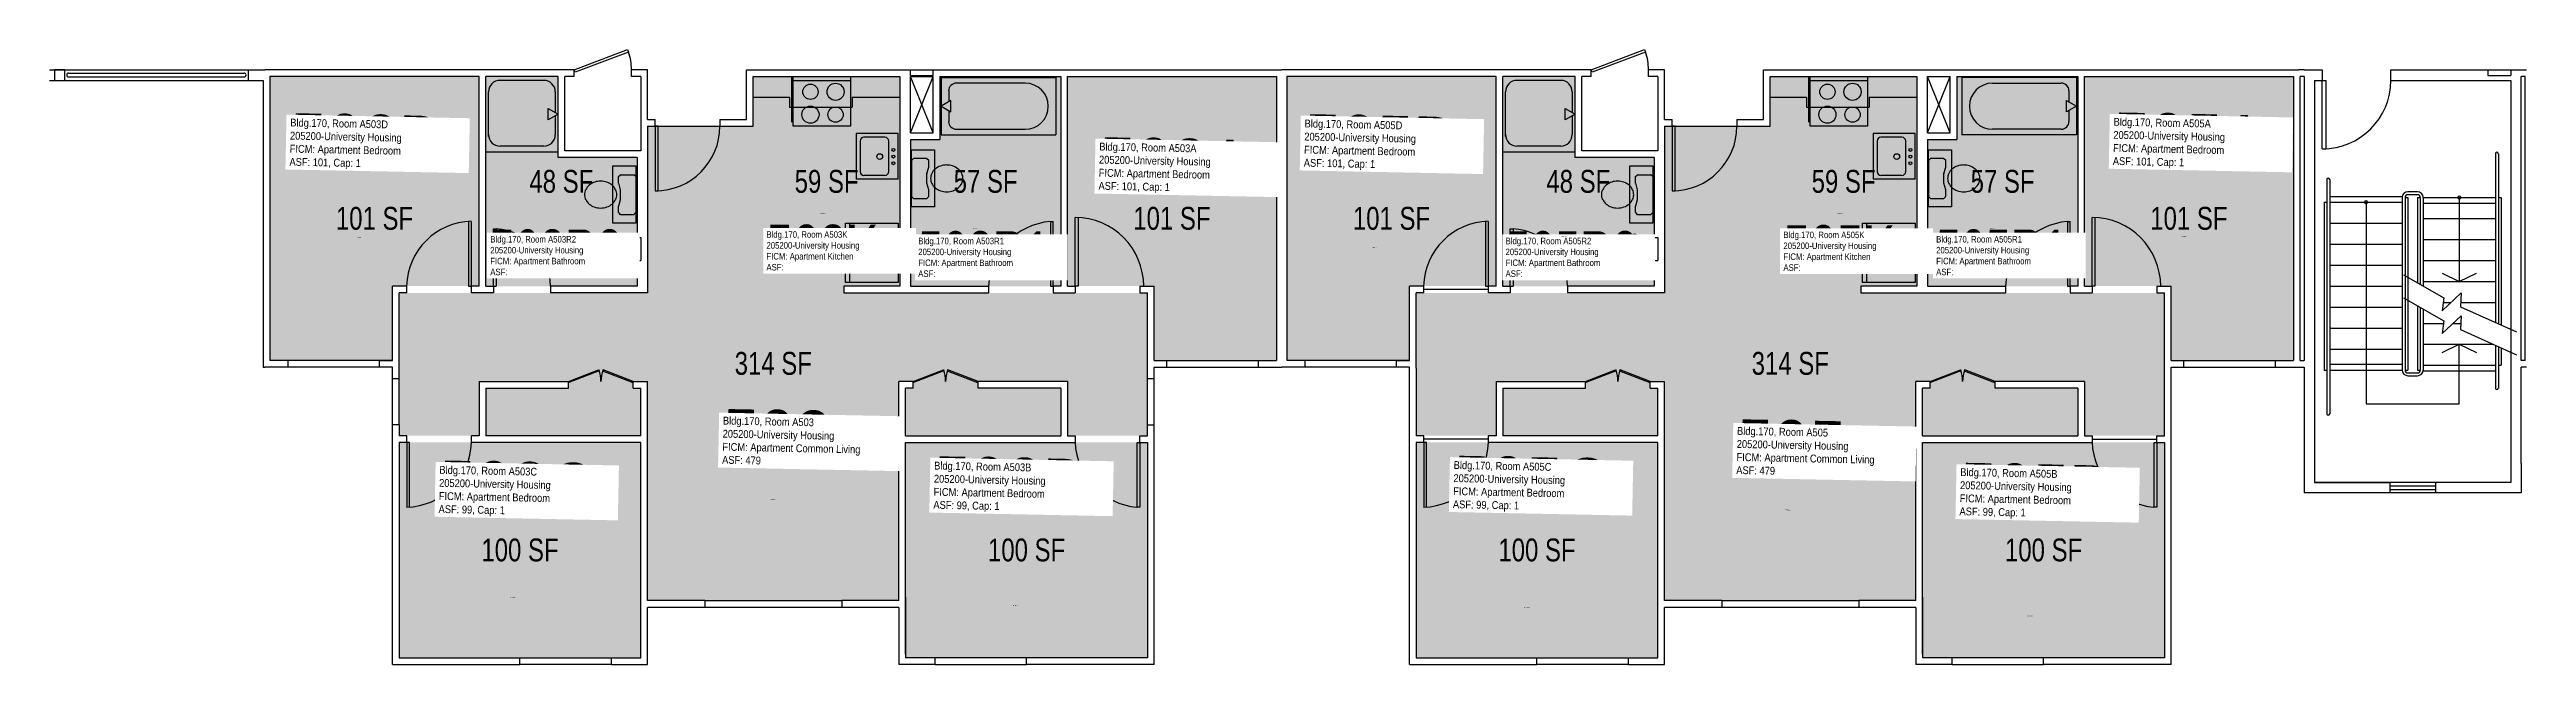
# Model space of a CAD drawing. Header units: inches. Extents: x -88 to 2438, y -52 to 1673.
# Drawn here: x 602 to 1903, y -52 to 271 of the extents above; entities that cross this region are included whole.
import ezdxf
from ezdxf.enums import TextEntityAlignment as Align

# ---------------------------------------------------------------- set-up
doc = ezdxf.new("R2010")
doc.units = ezdxf.units.IN
doc.header["$LTSCALE"] = 10
doc.header["$MEASUREMENT"] = 0
doc.layers.get('0').update_dxf_attribs({"linetype": 'CONTINUOUS'})
for name, color, linetype in [('A-DOOR', 2, 'CONTINUOUS'), ('A-FLOR', 3, 'CONTINUOUS'), ('A-GLAZ', 1, 'CONTINUOUS'), ('A-IDEN-RNUM', 7, 'CONTINUOUS'), ('A-IDEN-SNUM', 4, 'CONTINUOUS'), ('A-IDEN-VNUM', 4, 'CONTINUOUS'), ('A-WALL', 5, 'CONTINUOUS'), ('AREA-TEXT', 3, 'CONTINUOUS'), ('Rooms-Category-Color', 7, 'CONTINUOUS'), ('Rooms-College-Color', 7, 'CONTINUOUS'), ('Rooms-Department-Color', 7, 'CONTINUOUS'), ('Rooms-Division-Color', 7, 'CONTINUOUS'), ('Rooms-Information', 7, 'CONTINUOUS')]:
    doc.layers.add(name, color=color, linetype=linetype)
doc.styles.add('CP_AREA', font='arial.ttf', dxfattribs={"height": 15})
doc.styles.add('CP_ROOMSNUMBER', font='arial.ttf', dxfattribs={"height": 1})
doc.styles.add('CP_ROOMVNUMBER', font='arial.ttf', dxfattribs={"width": 0.85, "height": 0.075})

msp = doc.modelspace()

# ---------------------------------------------------------------- texts
at = {"layer": 'A-IDEN-RNUM', "style": 'CP_ROOMSNUMBER'}
for s, p in [('0503-K0', (1007, 184.7)), ('0505-K0', (1541, 184.7)), ('0503-R2', (861.8, 172.6)), ('0503-R1', (1086.7, 176.6)), ('0505-R2', (1395.8, 172.6)), ('0505-R1', (1620.7, 176.6))]:
    msp.add_text(s, height=0.36, dxfattribs=at).set_placement(p)
for s, rotation, p in [('0503-D0', 358.9, (763.5, 172.1)), ('0503-A0', 358.8673, (1189.1, 177.9)), ('0505-A0', 358.8673, (1721.6, 172.5)), ('0505-D0', 358.9, (1296.1, 166.8)), ('0503-00', 358.9, (980.8, 34.5)), ('0505-00', 358.9, (1513.4, 29.1)), ('0503-C0', 358.8673, (844, -16.9)), ('0503-B0', 358.9, (1108, -21.2)), ('0505-C0', 358.8673, (1376.5, -22.2)), ('0505-B0', 358.9, (1640.5, -26.6))]:
    msp.add_text(s, height=0.36, rotation=rotation, dxfattribs=at).set_placement(p)
at = {"layer": 'A-IDEN-SNUM', "style": 'CP_ROOMSNUMBER'}
for s, p in [('1700A503K0', (1007, 184.7)), ('1700A505K0', (1541, 184.7)), ('1700A503R2', (861.8, 172.6)), ('1700A503R1', (1086.7, 176.6)), ('1700A505R2', (1395.8, 172.6)), ('1700A505R1', (1620.7, 176.6))]:
    msp.add_text(s, height=0.36, dxfattribs=at).set_placement(p)
for s, rotation, p in [('1700A503D0', 358.9, (763.5, 172.1)), ('1700A503A0', 358.8673, (1189.1, 177.9)), ('1700A505A0', 358.8673, (1721.6, 172.5)), ('1700A505D0', 358.9, (1296.1, 166.8)), ('1700A50300', 358.9, (980.8, 34.5)), ('1700A50500', 358.9, (1513.4, 29.1)), ('1700A503C0', 358.8673, (844, -16.9)), ('1700A503B0', 358.9, (1108, -21.2)), ('1700A505C0', 358.8673, (1376.5, -22.2)), ('1700A505B0', 358.9, (1640.5, -26.6))]:
    msp.add_text(s, height=0.36, rotation=rotation, dxfattribs=at).set_placement(p)
at = {"layer": 'A-IDEN-VNUM', "style": 'CP_ROOMVNUMBER', "width": 0.85}
for s, rotation, p in [('503D', 358.8673, (728.1, 208.6)), ('505D', 358.8673, (1260.7, 208.1)), ('505A', 358.8713, (1685.5, 209)), ('503A', 358.8713, (1152.9, 196)), ('503', 358.8673, (955.3, 53.4)), ('505', 358.8673, (1487.8, 48)), ('503C', 358.8673, (806.4, 26.4)), ('503B', 358.8673, (1066.2, 28.6)), ('505C', 358.8673, (1339, 28.9)), ('505B', 358.8673, (1605, 25.2))]:
    msp.add_text(s, height=28.8, rotation=rotation, dxfattribs=at).set_placement(p)
at = {"layer": 'A-IDEN-VNUM', "style": 'CP_ROOMVNUMBER'}
for s, width, p in [('503R2', 0.7, (833.6, 152.3)), ('503K', 0.75, (978.6, 154.8, 0)), ('503R1', 0.7, (1058.3, 151.4)), ('505R2', 0.7, (1366.7, 151.4)), ('505K', 0.75, (1512.6, 154.6, 0)), ('505R1', 0.7, (1592.8, 152.3))]:
    msp.add_text(s, height=24, dxfattribs=dict(at, width=width)).set_placement(p)
at = {"layer": 'AREA-TEXT', "style": 'CP_AREA', "width": 0.75}
for s, p in [('48 SF', (870.9, 201.6)), ('59 SF', (1010.2, 201.6)), ('57 SF', (1093.7, 201.6)), ('48 SF', (1404.9, 201.6)), ('59 SF', (1544.2, 201.6)), ('57 SF', (1627.7, 201.6)), ('101 SF', (772.8, 182.2)), ('101 SF', (1191.5, 182.2)), ('101 SF', (1306.8, 182.2)), ('101 SF', (1725.5, 182.2)), ('314 SF', (982.2, 106.1)), ('314 SF', (1516.2, 106.1)), ('100 SF', (849.2, 8.2)), ('100 SF', (1115.2, 8.2)), ('100 SF', (1383.2, 8.2)), ('100 SF', (1649.2, 8.2))]:
    msp.add_text(s, height=12, dxfattribs=at).set_placement(p, align=Align.MIDDLE_CENTER)

# ---------------------------------------------------------------- hatches: boundary and pattern name
at = {"layer": 'Rooms-Category-Color', "true_color": 0x728ef3}
for points in [[(782.2, 107.7), (717.9, 107.7), (717.9, 256.7), (827.7, 256.7), (827.7, 146.7), (782.2, 146.7)], [(869.2, 256.6), (869.2, 214.1), (910.7, 214.1), (910.7, 146.6), (831.2, 146.6), (831.2, 256.6)], [(971.7, 256.6), (1048.7, 256.6), (1048.7, 146.6), (971.7, 146.6)], [(1069.7, 256.6), (1133.2, 256.6), (1133.2, 146.6), (1054.2, 146.6), (1054.2, 223.6), (1069.7, 223.6)], [(1136.7, 256.7), (1246.4, 256.7), (1246.4, 107.7), (1182.2, 107.7), (1182.2, 146.7), (1136.7, 146.7)], [(1316.2, 107.7), (1251.9, 107.7), (1251.9, 256.7), (1361.7, 256.7), (1361.7, 146.7), (1316.2, 146.7)], [(1403.2, 256.6), (1403.2, 214.1), (1444.7, 214.1), (1444.7, 146.6), (1365.2, 146.6), (1365.2, 256.6)], [(1505.7, 256.6), (1582.7, 256.6), (1582.7, 146.6), (1505.7, 146.6)], [(1603.7, 256.6), (1667.2, 256.6), (1667.2, 146.6), (1588.2, 146.6), (1588.2, 223.6), (1603.7, 223.6)], [(1670.7, 256.7), (1780.4, 256.7), (1780.4, 107.7), (1716.2, 107.7), (1716.2, 146.7), (1670.7, 146.7)], [(785.7, 68.1), (785.7, 143.1), (916.2, 143.1), (916.2, 230.6), (971.7, 230.6), (971.7, 146.6), (1019.2, 146.6), (1019.2, 143.1), (1178.7, 143.1), (1178.7, 68.1), (1136.7, 68.1), (1136.7, 96.6), (1089.7, 96.6), (1089.7, 93.1), (1133.2, 93.1), (1133.2, 68.1), (1051.7, 68.1), (1051.7, 93.1), (1055.7, 93.1), (1055.7, 96.6), (1048.2, 96.6), (1048.2, -18.4), (916.2, -18.4), (916.2, 96.6), (908.7, 96.6), (908.7, 93.1), (912.7, 93.1), (912.7, 68.1), (831.2, 68.1), (831.2, 93.1), (874.7, 93.1), (874.7, 96.6), (827.7, 96.6), (827.7, 68.1)], [(1319.7, 68.1), (1319.7, 143.1), (1450.2, 143.1), (1450.2, 230.6), (1505.7, 230.6), (1505.7, 146.6), (1553.2, 146.6), (1553.2, 143.1), (1712.7, 143.1), (1712.7, 68.1), (1670.7, 68.1), (1670.7, 96.6), (1623.7, 96.6), (1623.7, 93.1), (1667.2, 93.1), (1667.2, 68.1), (1585.7, 68.1), (1585.7, 93.1), (1589.7, 93.1), (1589.7, 96.6), (1582.2, 96.6), (1582.2, -18.4), (1450.2, -18.4), (1450.2, 96.6), (1442.7, 96.6), (1442.7, 93.1), (1446.7, 93.1), (1446.7, 68.1), (1365.2, 68.1), (1365.2, 93.1), (1408.7, 93.1), (1408.7, 96.6), (1361.7, 96.6), (1361.7, 68.1)], [(912.7, 64.7), (785.7, 64.7), (785.7, -48.3), (912.7, -48.3)], [(1051.7, 64.7), (1178.7, 64.7), (1178.7, -48.3), (1051.7, -48.3)], [(1446.7, 64.7), (1319.7, 64.7), (1319.7, -48.3), (1446.7, -48.3)], [(1585.7, 64.7), (1712.7, 64.7), (1712.7, -48.3), (1585.7, -48.3)]]:
    msp.add_hatch(color=171, dxfattribs=at).paths.add_polyline_path(points)
at = {"layer": 'Rooms-College-Color', "true_color": 0xadadad}
for points in [[(782.2, 107.7), (717.9, 107.7), (717.9, 256.7), (827.7, 256.7), (827.7, 146.7), (782.2, 146.7)], [(869.2, 256.6), (869.2, 214.1), (910.7, 214.1), (910.7, 146.6), (831.2, 146.6), (831.2, 256.6)], [(971.7, 256.6), (1048.7, 256.6), (1048.7, 146.6), (971.7, 146.6)], [(1069.7, 256.6), (1133.2, 256.6), (1133.2, 146.6), (1054.2, 146.6), (1054.2, 223.6), (1069.7, 223.6)], [(1136.7, 256.7), (1246.4, 256.7), (1246.4, 107.7), (1182.2, 107.7), (1182.2, 146.7), (1136.7, 146.7)], [(1316.2, 107.7), (1251.9, 107.7), (1251.9, 256.7), (1361.7, 256.7), (1361.7, 146.7), (1316.2, 146.7)], [(1403.2, 256.6), (1403.2, 214.1), (1444.7, 214.1), (1444.7, 146.6), (1365.2, 146.6), (1365.2, 256.6)], [(1505.7, 256.6), (1582.7, 256.6), (1582.7, 146.6), (1505.7, 146.6)], [(1603.7, 256.6), (1667.2, 256.6), (1667.2, 146.6), (1588.2, 146.6), (1588.2, 223.6), (1603.7, 223.6)], [(1670.7, 256.7), (1780.4, 256.7), (1780.4, 107.7), (1716.2, 107.7), (1716.2, 146.7), (1670.7, 146.7)], [(785.7, 68.1), (785.7, 143.1), (916.2, 143.1), (916.2, 230.6), (971.7, 230.6), (971.7, 146.6), (1019.2, 146.6), (1019.2, 143.1), (1178.7, 143.1), (1178.7, 68.1), (1136.7, 68.1), (1136.7, 96.6), (1089.7, 96.6), (1089.7, 93.1), (1133.2, 93.1), (1133.2, 68.1), (1051.7, 68.1), (1051.7, 93.1), (1055.7, 93.1), (1055.7, 96.6), (1048.2, 96.6), (1048.2, -18.4), (916.2, -18.4), (916.2, 96.6), (908.7, 96.6), (908.7, 93.1), (912.7, 93.1), (912.7, 68.1), (831.2, 68.1), (831.2, 93.1), (874.7, 93.1), (874.7, 96.6), (827.7, 96.6), (827.7, 68.1)], [(1319.7, 68.1), (1319.7, 143.1), (1450.2, 143.1), (1450.2, 230.6), (1505.7, 230.6), (1505.7, 146.6), (1553.2, 146.6), (1553.2, 143.1), (1712.7, 143.1), (1712.7, 68.1), (1670.7, 68.1), (1670.7, 96.6), (1623.7, 96.6), (1623.7, 93.1), (1667.2, 93.1), (1667.2, 68.1), (1585.7, 68.1), (1585.7, 93.1), (1589.7, 93.1), (1589.7, 96.6), (1582.2, 96.6), (1582.2, -18.4), (1450.2, -18.4), (1450.2, 96.6), (1442.7, 96.6), (1442.7, 93.1), (1446.7, 93.1), (1446.7, 68.1), (1365.2, 68.1), (1365.2, 93.1), (1408.7, 93.1), (1408.7, 96.6), (1361.7, 96.6), (1361.7, 68.1)], [(912.7, 64.7), (785.7, 64.7), (785.7, -48.3), (912.7, -48.3)], [(1051.7, 64.7), (1178.7, 64.7), (1178.7, -48.3), (1051.7, -48.3)], [(1446.7, 64.7), (1319.7, 64.7), (1319.7, -48.3), (1446.7, -48.3)], [(1585.7, 64.7), (1712.7, 64.7), (1712.7, -48.3), (1585.7, -48.3)]]:
    msp.add_hatch(color=253, dxfattribs=at).paths.add_polyline_path(points)
at = {"layer": 'Rooms-Department-Color', "true_color": 0x604aed}
for points in [[(782.2, 107.7), (717.9, 107.7), (717.9, 256.7), (827.7, 256.7), (827.7, 146.7), (782.2, 146.7)], [(869.2, 256.6), (869.2, 214.1), (910.7, 214.1), (910.7, 146.6), (831.2, 146.6), (831.2, 256.6)], [(971.7, 256.6), (1048.7, 256.6), (1048.7, 146.6), (971.7, 146.6)], [(1069.7, 256.6), (1133.2, 256.6), (1133.2, 146.6), (1054.2, 146.6), (1054.2, 223.6), (1069.7, 223.6)], [(1136.7, 256.7), (1246.4, 256.7), (1246.4, 107.7), (1182.2, 107.7), (1182.2, 146.7), (1136.7, 146.7)], [(1316.2, 107.7), (1251.9, 107.7), (1251.9, 256.7), (1361.7, 256.7), (1361.7, 146.7), (1316.2, 146.7)], [(1403.2, 256.6), (1403.2, 214.1), (1444.7, 214.1), (1444.7, 146.6), (1365.2, 146.6), (1365.2, 256.6)], [(1505.7, 256.6), (1582.7, 256.6), (1582.7, 146.6), (1505.7, 146.6)], [(1603.7, 256.6), (1667.2, 256.6), (1667.2, 146.6), (1588.2, 146.6), (1588.2, 223.6), (1603.7, 223.6)], [(1670.7, 256.7), (1780.4, 256.7), (1780.4, 107.7), (1716.2, 107.7), (1716.2, 146.7), (1670.7, 146.7)], [(785.7, 68.1), (785.7, 143.1), (916.2, 143.1), (916.2, 230.6), (971.7, 230.6), (971.7, 146.6), (1019.2, 146.6), (1019.2, 143.1), (1178.7, 143.1), (1178.7, 68.1), (1136.7, 68.1), (1136.7, 96.6), (1089.7, 96.6), (1089.7, 93.1), (1133.2, 93.1), (1133.2, 68.1), (1051.7, 68.1), (1051.7, 93.1), (1055.7, 93.1), (1055.7, 96.6), (1048.2, 96.6), (1048.2, -18.4), (916.2, -18.4), (916.2, 96.6), (908.7, 96.6), (908.7, 93.1), (912.7, 93.1), (912.7, 68.1), (831.2, 68.1), (831.2, 93.1), (874.7, 93.1), (874.7, 96.6), (827.7, 96.6), (827.7, 68.1)], [(1319.7, 68.1), (1319.7, 143.1), (1450.2, 143.1), (1450.2, 230.6), (1505.7, 230.6), (1505.7, 146.6), (1553.2, 146.6), (1553.2, 143.1), (1712.7, 143.1), (1712.7, 68.1), (1670.7, 68.1), (1670.7, 96.6), (1623.7, 96.6), (1623.7, 93.1), (1667.2, 93.1), (1667.2, 68.1), (1585.7, 68.1), (1585.7, 93.1), (1589.7, 93.1), (1589.7, 96.6), (1582.2, 96.6), (1582.2, -18.4), (1450.2, -18.4), (1450.2, 96.6), (1442.7, 96.6), (1442.7, 93.1), (1446.7, 93.1), (1446.7, 68.1), (1365.2, 68.1), (1365.2, 93.1), (1408.7, 93.1), (1408.7, 96.6), (1361.7, 96.6), (1361.7, 68.1)], [(912.7, 64.7), (785.7, 64.7), (785.7, -48.3), (912.7, -48.3)], [(1051.7, 64.7), (1178.7, 64.7), (1178.7, -48.3), (1051.7, -48.3)], [(1446.7, 64.7), (1319.7, 64.7), (1319.7, -48.3), (1446.7, -48.3)], [(1585.7, 64.7), (1712.7, 64.7), (1712.7, -48.3), (1585.7, -48.3)]]:
    msp.add_hatch(color=173, dxfattribs=at).paths.add_polyline_path(points)
at = {"layer": 'Rooms-Division-Color', "true_color": 0x604aed}
for points in [[(782.2, 107.7), (717.9, 107.7), (717.9, 256.7), (827.7, 256.7), (827.7, 146.7), (782.2, 146.7)], [(869.2, 256.6), (869.2, 214.1), (910.7, 214.1), (910.7, 146.6), (831.2, 146.6), (831.2, 256.6)], [(971.7, 256.6), (1048.7, 256.6), (1048.7, 146.6), (971.7, 146.6)], [(1069.7, 256.6), (1133.2, 256.6), (1133.2, 146.6), (1054.2, 146.6), (1054.2, 223.6), (1069.7, 223.6)], [(1136.7, 256.7), (1246.4, 256.7), (1246.4, 107.7), (1182.2, 107.7), (1182.2, 146.7), (1136.7, 146.7)], [(1316.2, 107.7), (1251.9, 107.7), (1251.9, 256.7), (1361.7, 256.7), (1361.7, 146.7), (1316.2, 146.7)], [(1403.2, 256.6), (1403.2, 214.1), (1444.7, 214.1), (1444.7, 146.6), (1365.2, 146.6), (1365.2, 256.6)], [(1505.7, 256.6), (1582.7, 256.6), (1582.7, 146.6), (1505.7, 146.6)], [(1603.7, 256.6), (1667.2, 256.6), (1667.2, 146.6), (1588.2, 146.6), (1588.2, 223.6), (1603.7, 223.6)], [(1670.7, 256.7), (1780.4, 256.7), (1780.4, 107.7), (1716.2, 107.7), (1716.2, 146.7), (1670.7, 146.7)], [(785.7, 68.1), (785.7, 143.1), (916.2, 143.1), (916.2, 230.6), (971.7, 230.6), (971.7, 146.6), (1019.2, 146.6), (1019.2, 143.1), (1178.7, 143.1), (1178.7, 68.1), (1136.7, 68.1), (1136.7, 96.6), (1089.7, 96.6), (1089.7, 93.1), (1133.2, 93.1), (1133.2, 68.1), (1051.7, 68.1), (1051.7, 93.1), (1055.7, 93.1), (1055.7, 96.6), (1048.2, 96.6), (1048.2, -18.4), (916.2, -18.4), (916.2, 96.6), (908.7, 96.6), (908.7, 93.1), (912.7, 93.1), (912.7, 68.1), (831.2, 68.1), (831.2, 93.1), (874.7, 93.1), (874.7, 96.6), (827.7, 96.6), (827.7, 68.1)], [(1319.7, 68.1), (1319.7, 143.1), (1450.2, 143.1), (1450.2, 230.6), (1505.7, 230.6), (1505.7, 146.6), (1553.2, 146.6), (1553.2, 143.1), (1712.7, 143.1), (1712.7, 68.1), (1670.7, 68.1), (1670.7, 96.6), (1623.7, 96.6), (1623.7, 93.1), (1667.2, 93.1), (1667.2, 68.1), (1585.7, 68.1), (1585.7, 93.1), (1589.7, 93.1), (1589.7, 96.6), (1582.2, 96.6), (1582.2, -18.4), (1450.2, -18.4), (1450.2, 96.6), (1442.7, 96.6), (1442.7, 93.1), (1446.7, 93.1), (1446.7, 68.1), (1365.2, 68.1), (1365.2, 93.1), (1408.7, 93.1), (1408.7, 96.6), (1361.7, 96.6), (1361.7, 68.1)], [(912.7, 64.7), (785.7, 64.7), (785.7, -48.3), (912.7, -48.3)], [(1051.7, 64.7), (1178.7, 64.7), (1178.7, -48.3), (1051.7, -48.3)], [(1446.7, 64.7), (1319.7, 64.7), (1319.7, -48.3), (1446.7, -48.3)], [(1585.7, 64.7), (1712.7, 64.7), (1712.7, -48.3), (1585.7, -48.3)]]:
    msp.add_hatch(color=173, dxfattribs=at).paths.add_polyline_path(points)

# ---------------------------------------------------------------- linework, layer by layer
for p, q in [((832.7, 225.1), (832.7, 248.6)), ((861.7, 254.6), (838.7, 254.6)), ((867.7, 248.6), (867.7, 237.7)), ((991.7, 256.6), (991.7, 232.6)), ((992.7, 230.6), (992.7, 256.6)), ((992.7, 254.6), (1022.7, 254.6)), ((1022.7, 256.6), (1022.7, 230.6)), ((1070.3, 256), (1070.3, 226)), ((1070.3, 256), (1130.5, 256)), ((1074.3, 249.1), (1074.3, 243.3)), ((1114.5, 253.1), (1078.3, 253.1)), ((1130.5, 256), (1130.5, 226)), ((1366.7, 225.1), (1366.7, 248.6)), ((1395.7, 254.6), (1372.7, 254.6)), ((1401.7, 248.6), (1401.7, 237.7)), ((1525.7, 256.6), (1525.7, 232.6)), ((1526.7, 230.6), (1526.7, 256.6)), ((1526.7, 254.6), (1556.7, 254.6)), ((1556.7, 256.6), (1556.7, 230.6)), ((1606.3, 256), (1606.3, 226)), ((1666.5, 256), (1606.3, 256)), ((1622.4, 253.1), (1658.5, 253.1)), ((1662.5, 249.1), (1662.5, 243.3)), ((1666.5, 256), (1666.5, 226)), ((864, 233.9), (864, 239.9)), ((864, 239.9), (869.2, 236.9)), ((869.2, 236.9), (864, 233.9)), ((867.7, 236), (867.7, 226.1)), ((990.7, 245.6), (971.7, 245.6)), ((990.7, 245.6), (990.7, 240.6)), ((990.7, 240.6), (1023.6, 240.6)), ((1048.7, 245.6), (1023.6, 245.6)), ((1023.6, 245.6), (1023.6, 240.6)), ((1075.5, 244), (1070.3, 241)), ((1070.3, 241), (1075.5, 238)), ((1074.3, 238.7), (1074.3, 233)), ((1075.5, 238), (1075.5, 244)), ((1398, 233.9), (1398, 239.9)), ((1398, 239.9), (1403.2, 236.9)), ((1403.2, 236.9), (1398, 233.9)), ((1401.7, 236), (1401.7, 226.1)), ((1524.7, 245.6), (1505.7, 245.6)), ((1524.7, 245.6), (1524.7, 240.6)), ((1524.7, 240.6), (1557.6, 240.6)), ((1582.7, 245.6), (1557.6, 245.6)), ((1557.6, 245.6), (1557.6, 240.6)), ((1661.3, 238), (1661.3, 244)), ((1661.3, 244), (1666.5, 241)), ((1666.5, 241), (1661.3, 238)), ((1662.5, 238.7), (1662.5, 233)), ((1022.7, 230.6), (992.7, 230.6)), ((1025.8, 226.7), (1025.8, 202.7)), ((1047.8, 226.7), (1025.8, 226.7)), ((1027.8, 222.7), (1027.8, 206.7)), ((1040.8, 224.7), (1029.8, 224.7)), ((1042.8, 206.7), (1042.8, 222.7)), ((1047.8, 202.7), (1047.8, 226.7)), ((1070.3, 226), (1130.5, 226)), ((1078.3, 229), (1114.5, 229)), ((1556.7, 230.6), (1526.7, 230.6)), ((1559.8, 226.7), (1559.8, 202.7)), ((1581.8, 226.7), (1559.8, 226.7)), ((1561.8, 222.7), (1561.8, 206.7)), ((1574.8, 224.7), (1563.8, 224.7)), ((1576.8, 206.7), (1576.8, 222.7)), ((1581.8, 202.7), (1581.8, 226.7)), ((1666.5, 226), (1606.3, 226)), ((1658.5, 229), (1622.4, 229)), ((831.2, 217.1), (869.2, 217.1)), ((861.7, 220.1), (838.7, 220.1)), ((898, 209.7), (910, 209.7)), ((898, 179.7), (898, 209.7)), ((910, 209.7), (910, 179.7)), ((1054.8, 218.2), (1066.8, 218.2)), ((1054.8, 188.2), (1054.8, 218.2)), ((1055.7, 213.5), (1054.8, 212.6)), ((1054.8, 212.6), (1054.8, 193.8)), ((1062.6, 213.6), (1056, 213.6)), ((1062.8, 205.7), (1063.8, 209.1)), ((1063.8, 212.6), (1062.9, 213.5)), ((1063.8, 209.1), (1063.8, 212.6)), ((1066.8, 218.2), (1066.8, 188.2)), ((1365.2, 217.1), (1403.2, 217.1)), ((1395.7, 220.1), (1372.7, 220.1)), ((1432, 209.7), (1444, 209.7)), ((1432, 179.7), (1432, 209.7)), ((1444, 209.7), (1444, 179.7)), ((1588.8, 218.2), (1600.8, 218.2)), ((1588.8, 188.2), (1588.8, 218.2)), ((1589.7, 213.5), (1588.8, 212.6)), ((1588.8, 212.6), (1588.8, 193.8)), ((1596.6, 213.6), (1590, 213.6)), ((1596.8, 205.7), (1597.8, 209.1)), ((1597.8, 212.6), (1596.9, 213.5)), ((1597.8, 209.1), (1597.8, 212.6)), ((1600.8, 218.2), (1600.8, 188.2)), ((901, 204.1), (901.9, 205)), ((901, 200.7), (901, 204.1)), ((902, 197.2), (901.1, 200.6)), ((902, 192.2), (902, 197.1)), ((902.2, 205.1), (908.9, 205.1)), ((909.2, 205), (910, 204.1)), ((910, 204.1), (910, 185.3)), ((1047.8, 202.7), (1025.8, 202.7)), ((1040.8, 204.7), (1029.8, 204.7)), ((1062.8, 200.7), (1062.8, 205.6)), ((1063.8, 197.1), (1062.8, 200.6)), ((1063.8, 193.8), (1063.8, 197.1)), ((1435, 204.1), (1435.9, 205)), ((1435, 200.7), (1435, 204.1)), ((1436, 197.2), (1435.1, 200.6)), ((1436, 192.2), (1436, 197.1)), ((1436.2, 205.1), (1442.9, 205.1)), ((1443.2, 205), (1444, 204.1)), ((1444, 204.1), (1444, 185.3)), ((1581.8, 202.7), (1559.8, 202.7)), ((1574.8, 204.7), (1563.8, 204.7)), ((1596.8, 200.7), (1596.8, 205.6)), ((1597.8, 197.1), (1596.8, 200.6)), ((1597.8, 193.8), (1597.8, 197.1)), ((901, 185.3), (901, 188.6)), ((901.1, 188.7), (902, 192.1)), ((902, 184.1), (901.2, 185)), ((908.9, 184.1), (902, 184.1)), ((909.9, 185), (909.2, 184.3)), ((1066.8, 188.2), (1054.8, 188.2)), ((1054.9, 193.5), (1055.8, 192.6)), ((1055.8, 192.6), (1062.8, 192.6)), ((1062.8, 192.6), (1063.7, 193.5)), ((1435, 185.3), (1435, 188.6)), ((1435.1, 188.7), (1436, 192.1)), ((1436, 184.1), (1435.2, 185)), ((1442.9, 184.1), (1436, 184.1)), ((1443.9, 185), (1443.2, 184.3)), ((1600.8, 188.2), (1588.8, 188.2)), ((1588.9, 193.5), (1589.8, 192.6)), ((1589.8, 192.6), (1596.8, 192.6)), ((1596.8, 192.6), (1597.7, 193.5)), ((910, 179.7), (898, 179.7)), ((1020.2, 148.6), (1020.2, 179.6)), ((1020.2, 179.6), (1047.7, 179.6)), ((1022.4, 148.6), (1022.4, 179.6)), ((1047.7, 179.6), (1047.7, 148.6)), ((1444, 179.7), (1432, 179.7)), ((1554.2, 148.6), (1554.2, 179.6)), ((1554.2, 179.6), (1581.7, 179.6)), ((1556.4, 148.6), (1556.4, 179.6)), ((1581.7, 179.6), (1581.7, 148.6)), ((1047.7, 148.6), (1020.2, 148.6)), ((1581.7, 148.6), (1554.2, 148.6))]:
    msp.add_line(p, q)
for centre, radius in [((1001.7, 248.6), 4), ((1014.9, 248.6), 4.5), ((1535.7, 248.6), 4), ((1548.9, 248.6), 4.5), ((1001.7, 236.6), 4.5), ((1014.9, 236.6), 4), ((1535.7, 236.6), 4.5), ((1548.9, 236.6), 4), ((1038.1, 214.6), 1.5), ((1045.3, 218.1), 0.791), ((1045.3, 214.6), 0.791), ((1045.3, 211.1), 0.791), ((1572.1, 214.6), 1.5), ((1579.3, 218.1), 0.791), ((1579.3, 214.6), 0.791), ((1579.3, 211.1), 0.791)]:
    msp.add_circle(centre, radius)
for centre, radius, start, end in [((838.7, 248.6), 6, 90, 180), ((861.7, 248.6), 6, 0, 90), ((1078.3, 249.1), 4.02, 90, 180), ((1114.5, 241), 12.1, 270, 90), ((1372.7, 248.6), 6, 90, 180), ((1395.7, 248.6), 6, 0, 90), ((1622.4, 241), 12.1, 90, 270), ((1658.5, 249.1), 4.02, 0, 90), ((838.7, 226.1), 6, 180, 270), ((861.7, 226.1), 6, 270, 0), ((1029.8, 222.7), 2, 90, 180), ((1040.8, 222.7), 2, 0, 90), ((1078.3, 233), 4.02, 180, 270), ((1372.7, 226.1), 6, 180, 270), ((1395.7, 226.1), 6, 270, 0), ((1563.8, 222.7), 2, 90, 180), ((1574.8, 222.7), 2, 0, 90), ((1658.5, 233), 4.02, 270, 0), ((1056, 213.2), 0.418, 90, 135), ((1062.6, 213.2), 0.418, 45, 90), ((1071.9, 202.5), 7.26, 129.4725, 153.2988), ((1072.7, 201.5), 8.59, 108.8354, 129.4725), ((1073.3, 199.9), 10.3, 90, 108.8354), ((1073.8, 202.3), 7.87, 71.1646, 93.7754), ((1073.3, 200.8), 9.43, 50.5275, 71.1646), ((1074.7, 202.5), 7.26, 26.7012, 50.5275), ((1590, 213.2), 0.418, 90, 135), ((1596.6, 213.2), 0.418, 45, 90), ((1605.9, 202.5), 7.26, 129.4725, 153.2988), ((1606.7, 201.5), 8.59, 108.8354, 129.4725), ((1607.3, 199.9), 10.3, 90, 108.8354), ((1607.8, 202.3), 7.87, 71.1646, 93.7754), ((1607.3, 200.8), 9.43, 50.5275, 71.1646), ((1608.7, 202.5), 7.26, 26.7012, 50.5275), ((888.8, 194.6), 5.8, 153.2988, 180), ((890.2, 194), 7.26, 129.4725, 153.2988), ((891.5, 192.3), 9.43, 108.8354, 129.4725), ((891, 193.8), 7.87, 86.2246, 108.8354), ((891.5, 191.4), 10.3, 71.1646, 90), ((892.1, 193), 8.59, 50.5275, 71.1646), ((892.9, 194), 7.26, 26.7012, 50.5275), ((894.2, 194.6), 5.8, 0, 26.7012), ((901.5, 200.7), 0.418, 180, 195.9454), ((902.2, 204.7), 0.418, 90, 135), ((901.6, 197.1), 0.418, 0, 15.9454), ((908.9, 204.7), 0.418, 45, 90), ((1029.8, 206.7), 2, 180, 270), ((1040.8, 206.7), 2, 270, 0), ((1063.2, 205.6), 0.418, 164.0546, 180), ((1063.2, 200.7), 0.418, 180, 195.9454), ((1070.6, 203.1), 5.8, 153.2988, 180), ((1070.6, 203.1), 5.8, 180, 206.7012), ((1071.9, 203.8), 7.26, 206.7012, 230.5275), ((1072.7, 204.8), 8.59, 230.5275, 251.1646), ((1073.3, 206.4), 10.3, 251.1646, 270), ((1073.3, 206.4), 10.3, 270, 288.8354), ((1073.8, 204.8), 8.59, 288.8354, 309.4725), ((1074.7, 203.8), 7.26, 309.4725, 333.2988), ((1076, 203.1), 5.8, 0, 26.7012), ((1076, 203.1), 5.8, 333.2988, 0), ((1422.8, 194.6), 5.8, 153.2988, 180), ((1424.2, 194), 7.26, 129.4725, 153.2988), ((1425.5, 192.3), 9.43, 108.8354, 129.4725), ((1425, 193.8), 7.87, 86.2246, 108.8354), ((1425.5, 191.4), 10.3, 71.1646, 90), ((1426.1, 193), 8.59, 50.5275, 71.1646), ((1426.9, 194), 7.26, 26.7012, 50.5275), ((1428.2, 194.6), 5.8, 0, 26.7012), ((1435.5, 200.7), 0.418, 180, 195.9454), ((1436.2, 204.7), 0.418, 90, 135), ((1435.6, 197.1), 0.418, 0, 15.9454), ((1442.9, 204.7), 0.418, 45, 90), ((1563.8, 206.7), 2, 180, 270), ((1574.8, 206.7), 2, 270, 0), ((1597.2, 205.6), 0.418, 164.0546, 180), ((1597.2, 200.7), 0.418, 180, 195.9454), ((1604.6, 203.1), 5.8, 153.2988, 180), ((1604.6, 203.1), 5.8, 180, 206.7012), ((1605.9, 203.8), 7.26, 206.7012, 230.5275), ((1606.7, 204.8), 8.59, 230.5275, 251.1646), ((1607.3, 206.4), 10.3, 251.1646, 270), ((1607.3, 206.4), 10.3, 270, 288.8354), ((1607.8, 204.8), 8.59, 288.8354, 309.4725), ((1608.7, 203.8), 7.26, 309.4725, 333.2988), ((1610, 203.1), 5.8, 0, 26.7012), ((1610, 203.1), 5.8, 333.2988, 0), ((888.8, 194.6), 5.8, 180, 206.7012), ((890.2, 195.3), 7.26, 206.7012, 230.5275), ((891, 196.3), 8.59, 230.5275, 251.1646), ((891.5, 197.9), 10.3, 251.1646, 270), ((891.5, 197.9), 10.3, 270, 288.8354), ((892.1, 196.3), 8.59, 288.8354, 309.4725), ((892.9, 195.3), 7.26, 309.4725, 333.2988), ((894.2, 194.6), 5.8, 333.2988, 0), ((901.5, 185.3), 0.418, 180, 225), ((901.6, 192.2), 0.418, 344.0546, 0), ((908.9, 184.6), 0.418, 270, 315), ((909.6, 185.3), 0.418, 315, 0), ((1055.2, 193.8), 0.418, 180, 225), ((1063.4, 193.8), 0.418, 315, 0), ((1422.8, 194.6), 5.8, 180, 206.7012), ((1424.2, 195.3), 7.26, 206.7012, 230.5275), ((1425, 196.3), 8.59, 230.5275, 251.1646), ((1425.5, 197.9), 10.3, 251.1646, 270), ((1425.5, 197.9), 10.3, 270, 288.8354), ((1426.1, 196.3), 8.59, 288.8354, 309.4725), ((1426.9, 195.3), 7.26, 309.4725, 333.2988), ((1428.2, 194.6), 5.8, 333.2988, 0), ((1435.5, 185.3), 0.418, 180, 225), ((1435.6, 192.2), 0.418, 344.0546, 0), ((1442.9, 184.6), 0.418, 270, 315), ((1443.6, 185.3), 0.418, 315, 0), ((1589.2, 193.8), 0.418, 180, 225), ((1597.4, 193.8), 0.418, 315, 0), ((903, 166.1), 9, 160.7706, 180), ((901.8, 166.6), 7.65, 139.8991, 160.7706), ((901, 167.3), 6.59, 116.1916, 139.8991), ((900.4, 168.3), 5.42, 90, 116.1916), ((900.4, 168.3), 5.42, 63.8084, 90), ((899.9, 167.3), 6.59, 40.1009, 63.8084), ((899.1, 166.6), 7.65, 19.2294, 40.1009), ((897.8, 166.1), 9, 0, 19.2294), ((1067, 166.1), 9, 160.7706, 180), ((1065.7, 166.6), 7.65, 139.8991, 160.7706), ((1064.9, 167.3), 6.59, 116.1916, 139.8991), ((1064.4, 168.3), 5.42, 90, 116.1916), ((1064.4, 168.3), 5.42, 63.8084, 90), ((1063.9, 167.3), 6.59, 40.1009, 63.8084), ((1063.1, 166.6), 7.65, 19.2294, 40.1009), ((1061.8, 166.1), 9, 0, 19.2294), ((1437, 166.1), 9, 160.7706, 180), ((1435.8, 166.6), 7.65, 139.8991, 160.7706), ((1435, 167.3), 6.59, 116.1916, 139.8991), ((1434.4, 168.3), 5.42, 90, 116.1916), ((1434.4, 168.3), 5.42, 63.8084, 90), ((1433.9, 167.3), 6.59, 40.1009, 63.8084), ((1433.1, 166.6), 7.65, 19.2294, 40.1009), ((1431.8, 166.1), 9, 0, 19.2294), ((1601, 166.1), 9, 160.7706, 180), ((1599.7, 166.6), 7.65, 139.8991, 160.7706), ((1598.9, 167.3), 6.59, 116.1916, 139.8991), ((1598.4, 168.3), 5.42, 90, 116.1916), ((1598.4, 168.3), 5.42, 63.8084, 90), ((1597.9, 167.3), 6.59, 40.1009, 63.8084), ((1597.1, 166.6), 7.65, 19.2294, 40.1009), ((1595.8, 166.1), 9, 0, 19.2294), ((903, 166.1), 9, 180, 199.2294), ((901.8, 165.7), 7.65, 199.2294, 220.1009), ((901, 165), 6.59, 220.1009, 243.8084), ((900.4, 164), 5.42, 243.8084, 270), ((900.4, 164), 5.42, 270, 296.1916), ((899.9, 165), 6.59, 296.1916, 319.8991), ((899.1, 165.7), 7.65, 319.8991, 340.7706), ((897.8, 166.1), 9, 340.7706, 0), ((1067, 166.1), 9, 180, 199.2294), ((1065.7, 165.7), 7.65, 199.2294, 220.1009), ((1064.9, 165), 6.59, 220.1009, 243.8084), ((1064.4, 164), 5.42, 243.8084, 270), ((1064.4, 164), 5.42, 270, 296.1916), ((1063.9, 165), 6.59, 296.1916, 319.8991), ((1063.1, 165.7), 7.65, 319.8991, 340.7706), ((1061.8, 166.1), 9, 340.7706, 0), ((1437, 166.1), 9, 180, 199.2294), ((1435.8, 165.7), 7.65, 199.2294, 220.1009), ((1435, 165), 6.59, 220.1009, 243.8084), ((1434.4, 164), 5.42, 243.8084, 270), ((1434.4, 164), 5.42, 270, 296.1916), ((1433.9, 165), 6.59, 296.1916, 319.8991), ((1433.1, 165.7), 7.65, 319.8991, 340.7706), ((1431.8, 166.1), 9, 340.7706, 0), ((1601, 166.1), 9, 180, 199.2294), ((1599.7, 165.7), 7.65, 199.2294, 220.1009), ((1598.9, 165), 6.59, 220.1009, 243.8084), ((1598.4, 164), 5.42, 243.8084, 270), ((1598.4, 164), 5.42, 270, 296.1916), ((1597.9, 165), 6.59, 296.1916, 319.8991), ((1597.1, 165.7), 7.65, 319.8991, 340.7706), ((1595.8, 166.1), 9, 340.7706, 0)]:
    msp.add_arc(centre, radius, start, end)
at = {"layer": 'A-DOOR'}
for p, q in [((877.7, 260.1), (905.7, 270.7)), ((878.2, 258.8), (877.7, 260.1)), ((906.2, 269.4), (878.2, 258.8)), ((905.7, 270.7), (906.2, 269.4)), ((1411.7, 260.1), (1439.7, 270.7)), ((1412.2, 258.8), (1411.7, 260.1)), ((1440.2, 269.4), (1412.2, 258.8)), ((1439.7, 270.7), (1440.2, 269.4)), ((1795.5, 218.6), (1795.5, 254.6)), ((1795.5, 254.6), (1797.5, 254.6)), ((1797.5, 218.6), (1797.5, 254.6)), ((920.2, 230.6), (954.2, 230.6)), ((921.7, 230.6), (920.2, 230.6)), ((920.2, 230.6), (920.2, 196.6)), ((921.7, 196.6), (921.7, 230.6)), ((1454.2, 230.6), (1488.2, 230.6)), ((1455.7, 230.6), (1454.2, 230.6)), ((1454.2, 230.6), (1454.2, 196.6)), ((1455.7, 196.6), (1455.7, 230.6)), ((1795.5, 218.6), (1797.5, 218.6)), ((920.2, 196.6), (921.7, 196.6)), ((1454.2, 196.6), (1455.7, 196.6)), ((1140.7, 146.6), (1140.7, 182.6)), ((1142.2, 182.6), (1142.2, 146.6)), ((1674.7, 146.6), (1674.7, 182.6)), ((1676.2, 182.6), (1676.2, 146.6)), ((822.2, 180.6), (822.2, 146.6)), ((823.7, 146.6), (823.7, 180.6)), ((835.2, 146.6), (835.2, 176.6)), ((835.2, 176.6), (836.7, 176.6)), ((836.7, 176.6), (836.7, 146.6)), ((1127.7, 180.6), (1127.7, 146.6)), ((1127.7, 180.6), (1129.2, 180.6)), ((1129.2, 146.6), (1129.2, 180.6)), ((1356.2, 180.6), (1356.2, 146.6)), ((1357.7, 146.6), (1357.7, 180.6)), ((1369.2, 146.6), (1369.2, 176.6)), ((1369.2, 176.6), (1370.7, 176.6)), ((1370.7, 176.6), (1370.7, 146.6)), ((1661.7, 180.6), (1661.7, 146.6)), ((1661.7, 180.6), (1663.2, 180.6)), ((1663.2, 146.6), (1663.2, 180.6)), ((822.2, 146.6), (823.7, 146.6)), ((835.2, 146.6), (836.7, 146.6)), ((1127.7, 146.6), (1129.2, 146.6)), ((1142.2, 146.6), (1140.7, 146.6)), ((1357.7, 144.9), (1323.7, 144.9)), ((1356.2, 146.6), (1357.7, 146.6)), ((1369.2, 146.6), (1370.7, 146.6)), ((1661.7, 146.6), (1663.2, 146.6)), ((1676.2, 146.6), (1674.7, 146.6)), ((874.7, 96.6), (890.5, 102.7)), ((874.9, 96), (874.7, 96.6)), ((890.8, 102.1), (874.9, 96)), ((890.5, 102.7), (890.8, 102.1)), ((892.8, 102.7), (892.5, 102.1)), ((892.5, 102.1), (908.4, 96)), ((908.7, 96.6), (892.8, 102.7)), ((908.4, 96), (908.7, 96.6)), ((1055.7, 96.6), (1071.5, 102.7)), ((1055.9, 96), (1055.7, 96.6)), ((1071.8, 102.1), (1055.9, 96)), ((1071.5, 102.7), (1071.8, 102.1)), ((1073.8, 102.7), (1073.5, 102.1)), ((1073.5, 102.1), (1089.4, 96)), ((1089.7, 96.6), (1073.8, 102.7)), ((1089.4, 96), (1089.7, 96.6)), ((1408.7, 96.6), (1424.5, 102.7)), ((1408.9, 96), (1408.7, 96.6)), ((1424.8, 102.1), (1408.9, 96)), ((1424.5, 102.7), (1424.8, 102.1)), ((1426.8, 102.7), (1426.5, 102.1)), ((1426.5, 102.1), (1442.4, 96)), ((1442.7, 96.6), (1426.8, 102.7)), ((1442.4, 96), (1442.7, 96.6)), ((1589.7, 96.6), (1605.5, 102.7)), ((1589.9, 96), (1589.7, 96.6)), ((1605.8, 102.1), (1589.9, 96)), ((1605.5, 102.7), (1605.8, 102.1)), ((1607.8, 102.7), (1607.5, 102.1)), ((1607.5, 102.1), (1623.4, 96)), ((1623.7, 96.6), (1607.8, 102.7)), ((1623.4, 96), (1623.7, 96.6)), ((1357.7, 66.4), (1323.7, 66.4)), ((1674.7, 66.4), (1708.7, 66.4)), ((789.7, 64.6), (789.7, 30.6)), ((791.2, 64.6), (789.7, 64.6)), ((791.2, 30.6), (791.2, 64.6)), ((1173.2, 64.6), (1174.7, 64.6)), ((1173.2, 30.6), (1173.2, 64.6)), ((1174.7, 64.6), (1174.7, 30.6)), ((1323.7, 64.6), (1323.7, 30.6)), ((1325.2, 64.6), (1323.7, 64.6)), ((1325.2, 30.6), (1325.2, 64.6)), ((1707.2, 64.6), (1708.7, 64.6)), ((1707.2, 30.6), (1707.2, 64.6)), ((1708.7, 64.6), (1708.7, 30.6)), ((1174.7, 30.6), (1173.2, 30.6)), ((1708.7, 30.6), (1707.2, 30.6))]:
    msp.add_line(p, q, dxfattribs=at)
for centre, radius, start, end in [((880.5, 260.5), 27.2, 359.2241, 19.0522), ((1414.5, 260.5), 27.2, 359.2241, 19.0522), ((1795.5, 254.6), 36, 270, 0), ((920.2, 230.6), 34, 270, 0), ((1454.2, 230.6), 34, 270, 0), ((1140.7, 146.6), 36, 0, 90), ((1674.7, 146.6), 36, 0, 90), ((824.6, 145.7), 35, 91.5758, 178.4242), ((835.4, 146.9), 29.8, 359.5103, 87.5521), ((1130.8, 145.1), 35.6, 94.9983, 177.5861), ((1358.6, 145.7), 35, 91.5758, 178.4242), ((1369.4, 146.9), 29.8, 359.5103, 87.5521), ((1664.8, 145.1), 35.6, 94.9983, 177.5861), ((874.7, 96.6), 17, 0, 20.9775), ((908.7, 96.6), 17, 159.0225, 180), ((1055.7, 96.6), 17, 0, 20.9775), ((1089.7, 96.6), 17, 159.0225, 180), ((1408.7, 96.6), 17, 0, 20.9775), ((1442.7, 96.6), 17, 159.0225, 180), ((1589.7, 96.6), 17, 0, 20.9775), ((1623.7, 96.6), 17, 159.0225, 180), ((788.7, 65.6), 35, 271.5758, 358.4242), ((1176.3, 66.2), 35.7, 182.4645, 264.9512), ((1322.7, 65.6), 35, 271.5758, 358.4242), ((1710.3, 66.2), 35.7, 182.4645, 264.9512)]:
    msp.add_arc(centre, radius, start, end, dxfattribs=at)
at = {"layer": 'A-FLOR'}
for p, q in [((612.2, 258.4), (704.4, 258.4)), ((612.2, 256.4), (704.4, 256.4)), ((1066.2, 227.1), (1054.2, 256.6)), ((1054.2, 227.1), (1066.2, 256.6)), ((1600.2, 227.1), (1588.2, 256.6)), ((1588.2, 227.1), (1600.2, 256.6)), ((1886.5, 216.1), (1886.5, 127.5)), ((1888, 216.1), (1888, 126.9)), ((1798, 202.6), (1798, 79.6)), ((1799.5, 202.6), (1799.5, 79.6)), ((1845.5, 196.1), (1840.5, 196.1)), ((1796.5, 190.6), (1798, 190.6)), ((1796.5, 190.6), (1796.5, 102.6)), ((1799.5, 193.6), (1837.5, 193.6)), ((1799.5, 190.6), (1837.5, 190.6)), ((1818.5, 190.6), (1818.5, 84.9)), ((1837.5, 193.1), (1837.5, 102.6)), ((1839, 193.1), (1839, 102.6)), ((1839, 193.1), (1840.5, 193.1)), ((1845.5, 194.6), (1840.5, 194.6)), ((1840.5, 193.1), (1840.5, 102.6)), ((1845.5, 193.1), (1847, 193.1)), ((1845.5, 193.1), (1845.5, 148.4)), ((1847, 193.1), (1847, 147.5)), ((1848.5, 193.1), (1848.5, 146.7)), ((1848.5, 193.1), (1886.5, 193.1)), ((1848.5, 190.1), (1886.5, 190.1)), ((1848.5, 182.1), (1886.5, 182.1)), ((1867.5, 193.1), (1867.5, 149.1)), ((1888, 193.1), (1889.5, 193.1)), ((1889.5, 193.1), (1889.5, 126.2)), ((1799.5, 179.6), (1837.5, 179.6)), ((1848.5, 171.1), (1886.5, 171.1)), ((1799.5, 168.6), (1837.5, 168.6)), ((1799.5, 157.6), (1837.5, 157.6)), ((1848.5, 160.1), (1886.5, 160.1)), ((1799.5, 146.6), (1837.5, 146.6)), ((1838.2, 152.5), (1859.3, 140.5)), ((1848.5, 149.1), (1886.5, 149.1)), ((1858.5, 153.5), (1867.5, 149.1)), ((1867.5, 149.1), (1876.5, 153.5)), ((1799.5, 135.6), (1837.5, 135.6)), ((1838.2, 140.5), (1859.3, 128.5)), ((1845.5, 136.4), (1845.5, 102.6)), ((1847, 135.5), (1847, 102.6)), ((1848.5, 134.7), (1848.5, 102.6)), ((1858.5, 133.7), (1868.4, 143.1)), ((1859.3, 140.5), (1858.5, 133.7)), ((1858.5, 121.7), (1868.4, 131.1)), ((1859, 138.1), (1863.2, 138.1)), ((1868.4, 143.1), (1868.1, 135.8)), ((1868.1, 135.8), (1897.5, 122.6)), ((1868.4, 131.1), (1868.1, 123.8)), ((1868.2, 138.1), (1886.5, 138.1)), ((1799.5, 124.6), (1837.5, 124.6)), ((1848.5, 127.1), (1859.1, 127.1)), ((1859.3, 128.5), (1858.5, 121.7)), ((1864.3, 127.1), (1868.3, 127.1)), ((1868.1, 123.8), (1897.5, 110.6)), ((1799.5, 113.6), (1837.5, 113.6)), ((1799.5, 105.6), (1837.5, 105.6)), ((1848.5, 116.1), (1885.1, 116.1)), ((1848.5, 105.1), (1886.5, 105.1)), ((1858.5, 111.8), (1867.5, 116.1)), ((1867.5, 84.9), (1867.5, 116.1)), ((1867.5, 116.1), (1876.5, 111.8)), ((1886.5, 115.5), (1886.5, 93.1)), ((1888, 114.9), (1888, 93.1)), ((1888, 105.1), (1889.5, 105.1)), ((1889.5, 114.2), (1889.5, 105.1)), ((1796.5, 102.6), (1798, 102.6)), ((1799.5, 102.6), (1837.5, 102.6)), ((1839, 102.6), (1840.5, 102.6)), ((1840.5, 101.1), (1845.5, 101.1)), ((1840.5, 99.6), (1845.5, 99.6)), ((1845.5, 102.6), (1847, 102.6)), ((1848.5, 102.1), (1886.5, 102.1)), ((1818.5, 84.9), (1867.5, 84.9)), ((1831, 41.9), (1855, 41.9)), ((1831, 39.9), (1855, 39.9))]:
    msp.add_line(p, q, dxfattribs=at)
at = {"layer": 'A-FLOR', "extrusion": (0.000102452, 5.21245e-15, 1)}
msp.add_arc((612.2, 257.4, 0.1), 1, 90, 270, dxfattribs=at)
at = {"layer": 'A-FLOR', "extrusion": (0.000102452, 5.22082e-15, 1)}
msp.add_arc((704.4, 257.4, 0.1), 1, 270, 90, dxfattribs=at)
at = {"layer": 'A-FLOR'}
for centre, radius, start, end in [((1887.2, 216.1), 0.75, 0, 180), ((1798.7, 202.6), 0.75, 0, 180), ((1840.5, 193.1), 3, 90, 180), ((1845.5, 193.1), 3, 0, 90), ((1818.5, 190.6), 0.75, 90, 270), ((1818.5, 190.6), 0.75, 270, 90), ((1840.5, 193.1), 1.5, 90, 180), ((1845.5, 193.1), 1.5, 0, 90), ((1867.5, 193.1), 0.75, 90, 270), ((1867.5, 193.1), 0.75, 270, 90), ((1840.5, 102.6), 3, 180, 270), ((1840.5, 102.6), 1.5, 180, 270), ((1845.5, 102.6), 3, 270, 0), ((1845.5, 102.6), 1.5, 270, 0), ((1887.2, 93.1), 0.75, 180, 0), ((1798.7, 79.6), 0.75, 180, 0)]:
    msp.add_arc(centre, radius, start, end, dxfattribs=at)
at = {"layer": 'A-GLAZ'}
for p, q in [((775.4, 107.6), (727.4, 107.6)), ((775.4, 104.1), (727.4, 104.1)), ((1188.9, 107.6), (1236.9, 107.6)), ((1188.9, 104.1), (1236.9, 104.1)), ((1309.4, 107.6), (1261.4, 107.6)), ((1309.4, 104.1), (1261.4, 104.1)), ((1722.9, 107.6), (1770.9, 107.6)), ((1722.9, 104.1), (1770.9, 104.1)), ((782.2, 73.9), (782.2, 97.9)), ((785.7, 73.9), (785.7, 97.9)), ((1178.7, 73.9), (1178.7, 97.9)), ((1182.2, 73.9), (1182.2, 97.9)), ((946.2, -18.4), (1018.2, -18.4)), ((1018.2, -21.9), (946.2, -21.9)), ((1480.2, -18.4), (1552.2, -18.4)), ((1552.2, -21.9), (1480.2, -21.9)), ((849.2, -48.4), (897.2, -48.4)), ((897.2, -51.9), (849.2, -51.9)), ((1115.2, -48.4), (1067.2, -48.4)), ((1067.2, -51.9), (1115.2, -51.9)), ((1383.2, -48.4), (1431.2, -48.4)), ((1431.2, -51.9), (1383.2, -51.9)), ((1649.2, -48.4), (1601.2, -48.4)), ((1601.2, -51.9), (1649.2, -51.9))]:
    msp.add_line(p, q, dxfattribs=at)
at = {"layer": 'A-WALL'}
for p, q in [((602.2, 260.1), (706.4, 260.1)), ((610.2, 260.1), (604.7, 260.1)), ((604.7, 260.1), (604.7, 254.6)), ((610.2, 254.6), (610.2, 260.1)), ((706.4, 260.1), (714.4, 260.1)), ((706.4, 260.1), (706.4, 254.6)), ((714.4, 260.1), (715.2, 260.1)), ((877.7, 260.1), (715.2, 260.1)), ((877.7, 256.6), (877.7, 260.1)), ((916.2, 260.1), (907.7, 260.1)), ((907.7, 256.6), (907.7, 260.1)), ((916.2, 234.1), (916.2, 260.1)), ((968.2, 260.1), (1054.2, 260.1)), ((968.2, 234.1), (968.2, 260.1)), ((1054.2, 257.1), (1054.2, 260.1)), ((1054.2, 260.1), (1066.2, 260.1)), ((1066.2, 257.1), (1066.2, 260.1)), ((1066.2, 260.1), (1249.2, 260.1)), ((1411.7, 260.1), (1249.2, 260.1)), ((1411.7, 256.6), (1411.7, 260.1)), ((1450.2, 260.1), (1441.7, 260.1)), ((1441.7, 256.6), (1441.7, 260.1)), ((1450.2, 234.1), (1450.2, 260.1)), ((1502.2, 260.1), (1783.2, 260.1)), ((1502.2, 234.1), (1502.2, 260.1)), ((1786, 260.1), (1783.2, 260.1)), ((1786, 260.1), (1795.5, 260.1)), ((1795.5, 260.1), (1795.5, 254.6)), ((1831.5, 260.1), (1882.5, 260.1)), ((1831.5, 254.6), (1831.5, 260.1)), ((1882.5, 260.1), (1882.5, 257.1)), ((1882.5, 260.1), (1894.5, 260.1)), ((1894.5, 260.1), (1894.5, 257.1)), ((1894.5, 260.1), (1900, 260.1)), ((1900, 260.1), (1902.8, 260.1)), ((602.2, 254.6), (706.4, 254.6)), ((604.7, 254.6), (610.2, 254.6)), ((706.4, 254.6), (714.4, 254.6)), ((714.4, 254.6), (714.4, 104.1)), ((827.7, 256.6), (717.9, 256.6)), ((717.9, 256.6), (717.9, 107.6)), ((827.7, 146.6), (827.7, 256.6)), ((831.2, 146.6), (831.2, 256.6)), ((869.2, 256.6), (831.2, 256.6)), ((869.2, 214.1), (869.2, 256.6)), ((872.7, 217.6), (872.7, 256.6)), ((877.7, 256.6), (872.7, 256.6)), ((912.7, 256.6), (907.7, 256.6)), ((912.7, 256.6), (912.7, 217.6)), ((971.7, 230.6), (971.7, 256.6)), ((971.7, 256.6), (1048.7, 256.6)), ((1048.7, 256.6), (1048.7, 146.6)), ((1054.2, 257.1), (1066.2, 257.1)), ((1054.2, 227.1), (1054.2, 256.6)), ((1054.2, 256.6), (1066.2, 256.6)), ((1066.2, 227.1), (1066.2, 256.6)), ((1069.7, 256.6), (1069.7, 223.6)), ((1069.7, 256.6), (1133.2, 256.6)), ((1133.2, 256.6), (1133.2, 146.6)), ((1136.7, 146.6), (1136.7, 256.6)), ((1136.7, 256.6), (1246.4, 256.6)), ((1246.4, 256.6), (1246.4, 107.6)), ((1361.7, 256.6), (1251.9, 256.6)), ((1251.9, 256.6), (1251.9, 107.6)), ((1361.7, 146.6), (1361.7, 256.6)), ((1365.2, 146.6), (1365.2, 256.6)), ((1403.2, 256.6), (1365.2, 256.6)), ((1403.2, 214.1), (1403.2, 256.6)), ((1406.7, 217.6), (1406.7, 256.6)), ((1411.7, 256.6), (1406.7, 256.6)), ((1446.7, 256.6), (1441.7, 256.6)), ((1446.7, 256.6), (1446.7, 217.6)), ((1505.7, 230.6), (1505.7, 256.6)), ((1505.7, 256.6), (1582.7, 256.6)), ((1582.7, 256.6), (1582.7, 146.6)), ((1588.2, 227.1), (1588.2, 256.6)), ((1588.2, 256.6), (1600.2, 256.6)), ((1600.2, 227.1), (1600.2, 256.6)), ((1603.7, 256.6), (1603.7, 223.6)), ((1603.7, 256.6), (1667.2, 256.6)), ((1667.2, 256.6), (1667.2, 146.6)), ((1670.7, 146.6), (1670.7, 256.6)), ((1670.7, 256.6), (1780.4, 256.6)), ((1780.4, 256.6), (1780.4, 107.6)), ((1783.9, 107.6), (1783.9, 256.6)), ((1786, 256.6), (1783.9, 256.6)), ((1786, 256.6), (1786, 107.6)), ((1791.5, 254.6), (1795.5, 254.6)), ((1791.5, 254.6), (1791.5, 43.6)), ((1831.5, 254.6), (1894.5, 254.6)), ((1882.5, 257.1), (1894.5, 257.1)), ((1894.5, 254.6), (1894.5, 43.6)), ((1902, 256.6), (1900, 256.6)), ((1900, 107.6), (1900, 256.6)), ((1902, 107.6), (1902, 256.6)), ((916.2, 234.1), (920.2, 234.1)), ((920.2, 230.6), (920.2, 234.1)), ((954.2, 234.1), (954.2, 230.6)), ((954.2, 234.1), (968.2, 234.1)), ((1450.2, 234.1), (1454.2, 234.1)), ((1454.2, 230.6), (1454.2, 234.1)), ((1488.2, 234.1), (1488.2, 230.6)), ((1488.2, 234.1), (1502.2, 234.1)), ((916.2, 230.6), (920.2, 230.6)), ((916.2, 230.6), (916.2, 143.1)), ((954.2, 230.6), (971.7, 230.6)), ((1054.2, 227.1), (1066.2, 227.1)), ((1054.2, 223.6), (1054.2, 172.1)), ((1054.2, 223.6), (1069.7, 223.6)), ((1450.2, 230.6), (1454.2, 230.6)), ((1450.2, 230.6), (1450.2, 143.1)), ((1488.2, 230.6), (1505.7, 230.6)), ((1588.2, 227.1), (1600.2, 227.1)), ((1588.2, 223.6), (1588.2, 172.1)), ((1588.2, 223.6), (1603.7, 223.6)), ((910.7, 214.1), (869.2, 214.1)), ((912.7, 217.6), (872.7, 217.6)), ((910.7, 214.1), (910.7, 172.1)), ((1444.7, 214.1), (1403.2, 214.1)), ((1446.7, 217.6), (1406.7, 217.6)), ((1444.7, 214.1), (1444.7, 172.1)), ((910.7, 172.1), (912.7, 172.1)), ((912.7, 172.1), (912.7, 160.1)), ((1052.2, 172.1), (1052.2, 160.1)), ((1054.2, 172.1), (1052.2, 172.1)), ((1444.7, 172.1), (1446.7, 172.1)), ((1446.7, 172.1), (1446.7, 160.1)), ((1586.2, 172.1), (1586.2, 160.1)), ((1588.2, 172.1), (1586.2, 172.1)), ((910.7, 160.1), (912.7, 160.1)), ((910.7, 160.1), (910.7, 146.6)), ((1054.2, 160.1), (1052.2, 160.1)), ((1054.2, 160.1), (1054.2, 146.6)), ((1444.7, 160.1), (1446.7, 160.1)), ((1444.7, 160.1), (1444.7, 146.6)), ((1588.2, 160.1), (1586.2, 160.1)), ((1588.2, 160.1), (1588.2, 146.6)), ((782.2, 107.6), (782.2, 146.6)), ((789.7, 146.6), (782.2, 146.6)), ((785.7, 103.6), (785.7, 143.1)), ((789.7, 143.1), (785.7, 143.1)), ((789.7, 143.1), (789.7, 146.6)), ((827.7, 146.6), (823.7, 146.6)), ((823.7, 143.1), (823.7, 146.6)), ((835.2, 143.1), (823.7, 143.1)), ((831.2, 146.6), (835.2, 146.6)), ((835.2, 146.6), (835.2, 143.1)), ((835.2, 146.6), (835.2, 143.1)), ((910.7, 146.6), (865.2, 146.6)), ((865.2, 146.6), (865.2, 143.1)), ((916.2, 143.1), (865.2, 143.1)), ((1048.7, 146.6), (1019.2, 146.6)), ((1019.2, 146.6), (1019.2, 143.1)), ((1019.2, 143.1), (1048.7, 143.1)), ((1048.7, 143.1), (1095.2, 143.1)), ((1054.2, 146.6), (1095.2, 146.6)), ((1071.8, 146.6), (1091.2, 146.6)), ((1095.2, 146.6), (1095.2, 143.1)), ((1133.2, 146.6), (1129.2, 146.6)), ((1129.2, 146.6), (1129.2, 143.1)), ((1129.2, 143.1), (1140.7, 143.1)), ((1136.7, 146.6), (1140.7, 146.6)), ((1140.7, 146.6), (1140.7, 143.1)), ((1140.7, 146.6), (1140.7, 143.1)), ((1174.7, 146.6), (1182.2, 146.6)), ((1174.7, 146.6), (1174.7, 143.1)), ((1174.7, 143.1), (1178.7, 143.1)), ((1178.7, 104.1), (1178.7, 143.1)), ((1182.2, 107.6), (1182.2, 146.6)), ((1316.2, 107.6), (1316.2, 146.6)), ((1323.7, 146.6), (1316.2, 146.6)), ((1319.7, 103.6), (1319.7, 143.1)), ((1323.7, 143.1), (1319.7, 143.1)), ((1323.7, 143.1), (1323.7, 146.6)), ((1361.7, 146.6), (1357.7, 146.6)), ((1357.7, 143.1), (1357.7, 146.6)), ((1369.2, 143.1), (1357.7, 143.1)), ((1365.2, 146.6), (1369.2, 146.6)), ((1369.2, 146.6), (1369.2, 143.1)), ((1369.2, 146.6), (1369.2, 143.1)), ((1444.7, 146.6), (1399.2, 146.6)), ((1399.2, 146.6), (1399.2, 143.1)), ((1450.2, 143.1), (1399.2, 143.1)), ((1582.7, 146.6), (1553.2, 146.6)), ((1553.2, 146.6), (1553.2, 143.1)), ((1553.2, 143.1), (1582.7, 143.1)), ((1582.7, 143.1), (1629.2, 143.1)), ((1588.2, 146.6), (1629.2, 146.6)), ((1605.8, 146.6), (1625.2, 146.6)), ((1629.2, 146.6), (1629.2, 143.1)), ((1667.2, 146.6), (1663.2, 146.6)), ((1663.2, 146.6), (1663.2, 143.1)), ((1663.2, 143.1), (1674.7, 143.1)), ((1670.7, 146.6), (1674.7, 146.6)), ((1674.7, 146.6), (1674.7, 143.1)), ((1674.7, 146.6), (1674.7, 143.1)), ((1708.7, 146.6), (1716.2, 146.6)), ((1708.7, 146.6), (1708.7, 143.1)), ((1708.7, 143.1), (1712.7, 143.1)), ((1712.7, 104.1), (1712.7, 143.1)), ((1716.2, 107.6), (1716.2, 146.6)), ((714.4, 104.1), (715.2, 104.1)), ((727.4, 104.1), (715.2, 104.1)), ((727.4, 107.6), (717.9, 107.6)), ((727.4, 104.1), (727.4, 107.6)), ((775.4, 104.1), (775.4, 107.6)), ((782.2, 107.6), (775.4, 107.6)), ((775.4, 107.6), (782.2, 107.6)), ((782.2, 104.1), (775.4, 104.1)), ((782.2, 97.9), (782.2, 104.1)), ((1178.7, 97.9), (1178.7, 104.1)), ((1182.2, 107.6), (1188.9, 107.6)), ((1182.2, 104.1), (1188.9, 104.1)), ((1182.2, 97.9), (1182.2, 104.1)), ((1188.9, 104.1), (1188.9, 107.6)), ((1236.9, 104.1), (1236.9, 107.6)), ((1236.9, 107.6), (1246.4, 107.6)), ((1236.9, 104.1), (1249.2, 104.1)), ((1261.4, 104.1), (1249.2, 104.1)), ((1261.4, 107.6), (1251.9, 107.6)), ((1261.4, 104.1), (1261.4, 107.6)), ((1309.4, 104.1), (1309.4, 107.6)), ((1316.2, 107.6), (1309.4, 107.6)), ((1309.4, 107.6), (1316.2, 107.6)), ((1316.2, 104.1), (1309.4, 104.1)), ((1316.2, -51.9), (1316.2, 104.1)), ((1712.7, 68.1), (1712.7, 104.1)), ((1716.2, 107.6), (1722.9, 107.6)), ((1716.2, 104.1), (1722.9, 104.1)), ((1716.2, -51.9), (1716.2, 104.1)), ((1722.9, 104.1), (1722.9, 107.6)), ((1770.9, 104.1), (1770.9, 107.6)), ((1770.9, 107.6), (1780.4, 107.6)), ((1770.9, 104.1), (1783.2, 104.1)), ((1783.2, 104.1), (1786.1, 104.1)), ((1783.9, 107.6), (1786.1, 107.6)), ((1786, 104.1), (1786, 38.1)), ((1902, 107.6), (1899.9, 107.6)), ((1902.8, 104.1), (1900, 104.1)), ((1900, 53.6), (1900, 104.1)), ((785.7, 97.9), (782.2, 97.9)), ((785.7, 97.9), (785.7, 103.6)), ((827.7, 96.6), (827.7, 68.1)), ((827.7, 96.6), (874.7, 96.6)), ((831.2, 93.1), (831.2, 68.1)), ((831.2, 93.1), (874.7, 93.1)), ((874.7, 93.1), (874.7, 96.6)), ((908.7, 96.6), (916.2, 96.6)), ((908.7, 93.1), (908.7, 96.6)), ((908.7, 93.1), (912.7, 93.1)), ((912.7, 68.1), (912.7, 93.1)), ((916.2, -18.4), (916.2, 96.6)), ((1048.2, -18.4), (1048.2, 96.6)), ((1055.7, 96.6), (1048.2, 96.6)), ((1051.7, 68.1), (1051.7, 93.1)), ((1055.7, 93.1), (1051.7, 93.1)), ((1055.7, 93.1), (1055.7, 96.6)), ((1136.7, 96.6), (1089.7, 96.6)), ((1089.7, 93.1), (1089.7, 96.6)), ((1133.2, 93.1), (1089.7, 93.1)), ((1133.2, 93.1), (1133.2, 68.1)), ((1136.7, 96.6), (1136.7, 68.1)), ((1182.2, 97.9), (1178.7, 97.9)), ((1319.7, 103.6), (1319.7, 68.1)), ((1361.7, 96.6), (1361.7, 68.1)), ((1361.7, 96.6), (1408.7, 96.6)), ((1365.2, 93.1), (1365.2, 68.1)), ((1365.2, 93.1), (1408.7, 93.1)), ((1408.7, 93.1), (1408.7, 96.6)), ((1442.7, 96.6), (1450.2, 96.6)), ((1442.7, 93.1), (1442.7, 96.6)), ((1442.7, 93.1), (1446.7, 93.1)), ((1446.7, 68.1), (1446.7, 93.1)), ((1450.2, -18.4), (1450.2, 96.6)), ((1582.2, -18.4), (1582.2, 96.6)), ((1589.7, 96.6), (1582.2, 96.6)), ((1585.7, 68.1), (1585.7, 93.1)), ((1589.7, 93.1), (1585.7, 93.1)), ((1589.7, 93.1), (1589.7, 96.6)), ((1670.7, 96.6), (1623.7, 96.6)), ((1623.7, 93.1), (1623.7, 96.6)), ((1667.2, 93.1), (1623.7, 93.1)), ((1667.2, 93.1), (1667.2, 68.1)), ((1670.7, 96.6), (1670.7, 68.1)), ((785.7, 73.9), (782.2, 73.9)), ((782.2, -51.9), (782.2, 73.9)), ((785.7, 73.9), (785.7, 68.1)), ((789.7, 68.1), (785.7, 68.1)), ((789.7, 64.6), (789.7, 68.1)), ((827.7, 68.1), (823.7, 68.1)), ((823.7, 64.6), (823.7, 68.1)), ((912.7, 68.1), (831.2, 68.1)), ((1051.7, 68.1), (1133.2, 68.1)), ((1136.7, 68.1), (1140.7, 68.1)), ((1140.7, 68.1), (1140.7, 64.6)), ((1174.7, 64.6), (1174.7, 68.1)), ((1174.7, 68.1), (1178.7, 68.1)), ((1178.7, 68.1), (1178.7, 73.9)), ((1178.7, 73.9), (1182.2, 73.9)), ((1182.2, -51.9), (1182.2, 73.9)), ((1323.7, 68.1), (1319.7, 68.1)), ((1323.7, 64.6), (1323.7, 68.1)), ((1361.7, 68.1), (1357.7, 68.1)), ((1357.7, 64.6), (1357.7, 68.1)), ((1446.7, 68.1), (1365.2, 68.1)), ((1585.7, 68.1), (1667.2, 68.1)), ((1670.7, 68.1), (1674.7, 68.1)), ((1674.7, 68.1), (1674.7, 64.6)), ((1708.7, 64.6), (1708.7, 68.1)), ((1708.7, 68.1), (1712.7, 68.1)), ((789.7, 64.6), (785.7, 64.6)), ((785.7, 64.6), (785.7, -48.4)), ((912.7, 64.6), (823.7, 64.6)), ((912.7, -16.6), (912.7, 64.6)), ((1051.7, -16.6), (1051.7, 64.6)), ((1051.7, 64.6), (1140.7, 64.6)), ((1174.7, 64.6), (1178.7, 64.6)), ((1178.7, 64.6), (1178.7, -48.4)), ((1323.7, 64.6), (1319.7, 64.6)), ((1319.7, 64.6), (1319.7, -48.4)), ((1446.7, 64.6), (1357.7, 64.6)), ((1446.7, -16.6), (1446.7, 64.6)), ((1585.7, -16.6), (1585.7, 64.6)), ((1585.7, 64.6), (1674.7, 64.6)), ((1708.7, 64.6), (1712.7, 64.6)), ((1712.7, 64.6), (1712.7, -48.4)), ((1900, 53.6), (1900, 50.1)), ((1831, 43.6), (1791.5, 43.6)), ((1791.5, 43.6), (1831, 43.6)), ((1855, 43.6), (1831, 43.6)), ((1831, 43.6), (1831, 38.1)), ((1894.5, 43.6), (1855, 43.6)), ((1855, 43.6), (1855, 38.1)), ((1900, 50.1), (1900, 38.1)), ((1831, 38.1), (1786, 38.1)), ((1855, 38.1), (1831, 38.1)), ((1900, 38.1), (1855, 38.1)), ((912.7, -48.4), (912.7, -16.6)), ((946.2, -18.4), (916.2, -18.4)), ((916.2, -51.9), (916.2, -21.9)), ((946.2, -21.9), (916.2, -21.9)), ((946.2, -18.4), (946.2, -21.9)), ((1018.2, -18.4), (1018.2, -21.9)), ((1048.2, -18.4), (1018.2, -18.4)), ((1048.2, -21.9), (1018.2, -21.9)), ((1048.2, -21.9), (1048.2, -51.9)), ((1051.7, -46.4), (1051.7, -16.6)), ((1051.7, -16.6), (1051.7, -48.4)), ((1446.7, -48.4), (1446.7, -16.6)), ((1480.2, -18.4), (1450.2, -18.4)), ((1450.2, -51.9), (1450.2, -21.9)), ((1480.2, -21.9), (1450.2, -21.9)), ((1480.2, -18.4), (1480.2, -21.9)), ((1552.2, -18.4), (1552.2, -21.9)), ((1582.2, -18.4), (1552.2, -18.4)), ((1582.2, -21.9), (1552.2, -21.9)), ((1582.2, -21.9), (1582.2, -51.9)), ((1585.7, -46.4), (1585.7, -16.6)), ((1585.7, -16.6), (1585.7, -48.4)), ((782.2, -51.9), (849.2, -51.9)), ((785.7, -48.4), (849.2, -48.4)), ((849.2, -51.9), (849.2, -48.4)), ((897.2, -51.9), (897.2, -48.4)), ((897.2, -48.4), (912.7, -48.4)), ((897.2, -51.9), (916.2, -51.9)), ((1067.2, -51.9), (1048.2, -51.9)), ((1067.2, -48.4), (1051.7, -48.4)), ((1067.2, -51.9), (1067.2, -48.4)), ((1115.2, -51.9), (1115.2, -48.4)), ((1178.7, -48.4), (1115.2, -48.4)), ((1182.2, -51.9), (1115.2, -51.9)), ((1316.2, -51.9), (1383.2, -51.9)), ((1319.7, -48.4), (1383.2, -48.4)), ((1383.2, -51.9), (1383.2, -48.4)), ((1431.2, -51.9), (1431.2, -48.4)), ((1431.2, -48.4), (1446.7, -48.4)), ((1431.2, -51.9), (1450.2, -51.9)), ((1601.2, -51.9), (1582.2, -51.9)), ((1601.2, -48.4), (1585.7, -48.4)), ((1601.2, -51.9), (1601.2, -48.4)), ((1649.2, -51.9), (1649.2, -48.4)), ((1712.7, -48.4), (1649.2, -48.4)), ((1716.2, -51.9), (1649.2, -51.9))]:
    msp.add_line(p, q, dxfattribs=at)

msp.set_redraw_order([(e.dxf.handle, doc.entitydb.next_handle()) for e in msp.query("TEXT MTEXT ATTDEF DIMENSION ARC_DIMENSION")])  # texts and dimensions are drawn at this point

# ---------------------------------------------------------------- next in the draw order: texts
at = {"layer": 'Rooms-Information', "char_height": 4.114, "width": 92.16, "attachment_point": 7, "style": 'CP_ROOMVNUMBER', "bg_fill": 3, "box_fill_scale": 1.5, "bg_fill_color": 256, "bg_fill_true_color": 13158600, "bg_fill_transparency": 0}
for s, insert, rotation in [('Bldg.170, Room A503D^M^J205200-University Housing^M^JFICM: Apartment Bedroom^M^JASF: 101, Cap: 1', (728.1, 208.6), 358.8673), ('Bldg.170, Room A505D^M^J205200-University Housing^M^JFICM: Apartment Bedroom^M^JASF: 101, Cap: 1', (1260.7, 208.1), 358.8673), ('Bldg.170, Room A505A^M^J205200-University Housing^M^JFICM: Apartment Bedroom^M^JASF: 101, Cap: 1', (1685.5, 209), 358.8713), ('Bldg.170, Room A503A^M^J205200-University Housing^M^JFICM: Apartment Bedroom^M^JASF: 101, Cap: 1', (1152.9, 196), 358.8713), ('Bldg.170, Room A503^M^J205200-University Housing^M^JFICM: Apartment Common Living^M^JASF: 479', (955.3, 53.4), 358.8673), ('Bldg.170, Room A505^M^J205200-University Housing^M^JFICM: Apartment Common Living^M^JASF: 479', (1487.8, 48), 358.8673), ('Bldg.170, Room A503C^M^J205200-University Housing^M^JFICM: Apartment Bedroom^M^JASF: 99, Cap: 1', (806.4, 26.4), 358.8673), ('Bldg.170, Room A503B^M^J205200-University Housing^M^JFICM: Apartment Bedroom^M^JASF: 99, Cap: 1', (1066.2, 28.6), 358.8673), ('Bldg.170, Room A505C^M^J205200-University Housing^M^JFICM: Apartment Bedroom^M^JASF: 99, Cap: 1', (1339, 28.9), 358.8673), ('Bldg.170, Room A505B^M^J205200-University Housing^M^JFICM: Apartment Bedroom^M^JASF: 99, Cap: 1', (1605, 25.2), 358.8673)]:
    msp.add_mtext(s, dxfattribs=dict(at, insert=insert, rotation=rotation))
at = {"layer": 'Rooms-Information', "char_height": 3.429, "width": 76.8, "attachment_point": 7, "style": 'CP_ROOMVNUMBER', "bg_fill": 3, "box_fill_scale": 1.5, "bg_fill_color": 256, "bg_fill_true_color": 13158600, "bg_fill_transparency": 0}
for s, insert in [('Bldg.170, Room A503R2^M^J205200-University Housing^M^JFICM: Apartment Bathroom^M^JASF: ', (833.6, 152.3)), ('Bldg.170, Room A503K^M^J205200-University Housing^M^JFICM: Apartment Kitchen^M^JASF: ', (978.6, 154.8, 0)), ('Bldg.170, Room A505R2^M^J205200-University Housing^M^JFICM: Apartment Bathroom^M^JASF: ', (1366.7, 151.4)), ('Bldg.170, Room A505K^M^J205200-University Housing^M^JFICM: Apartment Kitchen^M^JASF: ', (1512.6, 154.6, 0))]:
    msp.add_mtext(s, dxfattribs=dict(at, insert=insert))

# ---------------------------------------------------------------- next in the draw order: texts
for s, insert in [('Bldg.170, Room A503R1^M^J205200-University Housing^M^JFICM: Apartment Bathroom^M^JASF: ', (1058.3, 151.4)), ('Bldg.170, Room A505R1^M^J205200-University Housing^M^JFICM: Apartment Bathroom^M^JASF: ', (1592.8, 152.3))]:
    msp.add_mtext(s, dxfattribs=dict(at, insert=insert))

doc.saveas('drawing.dxf')
